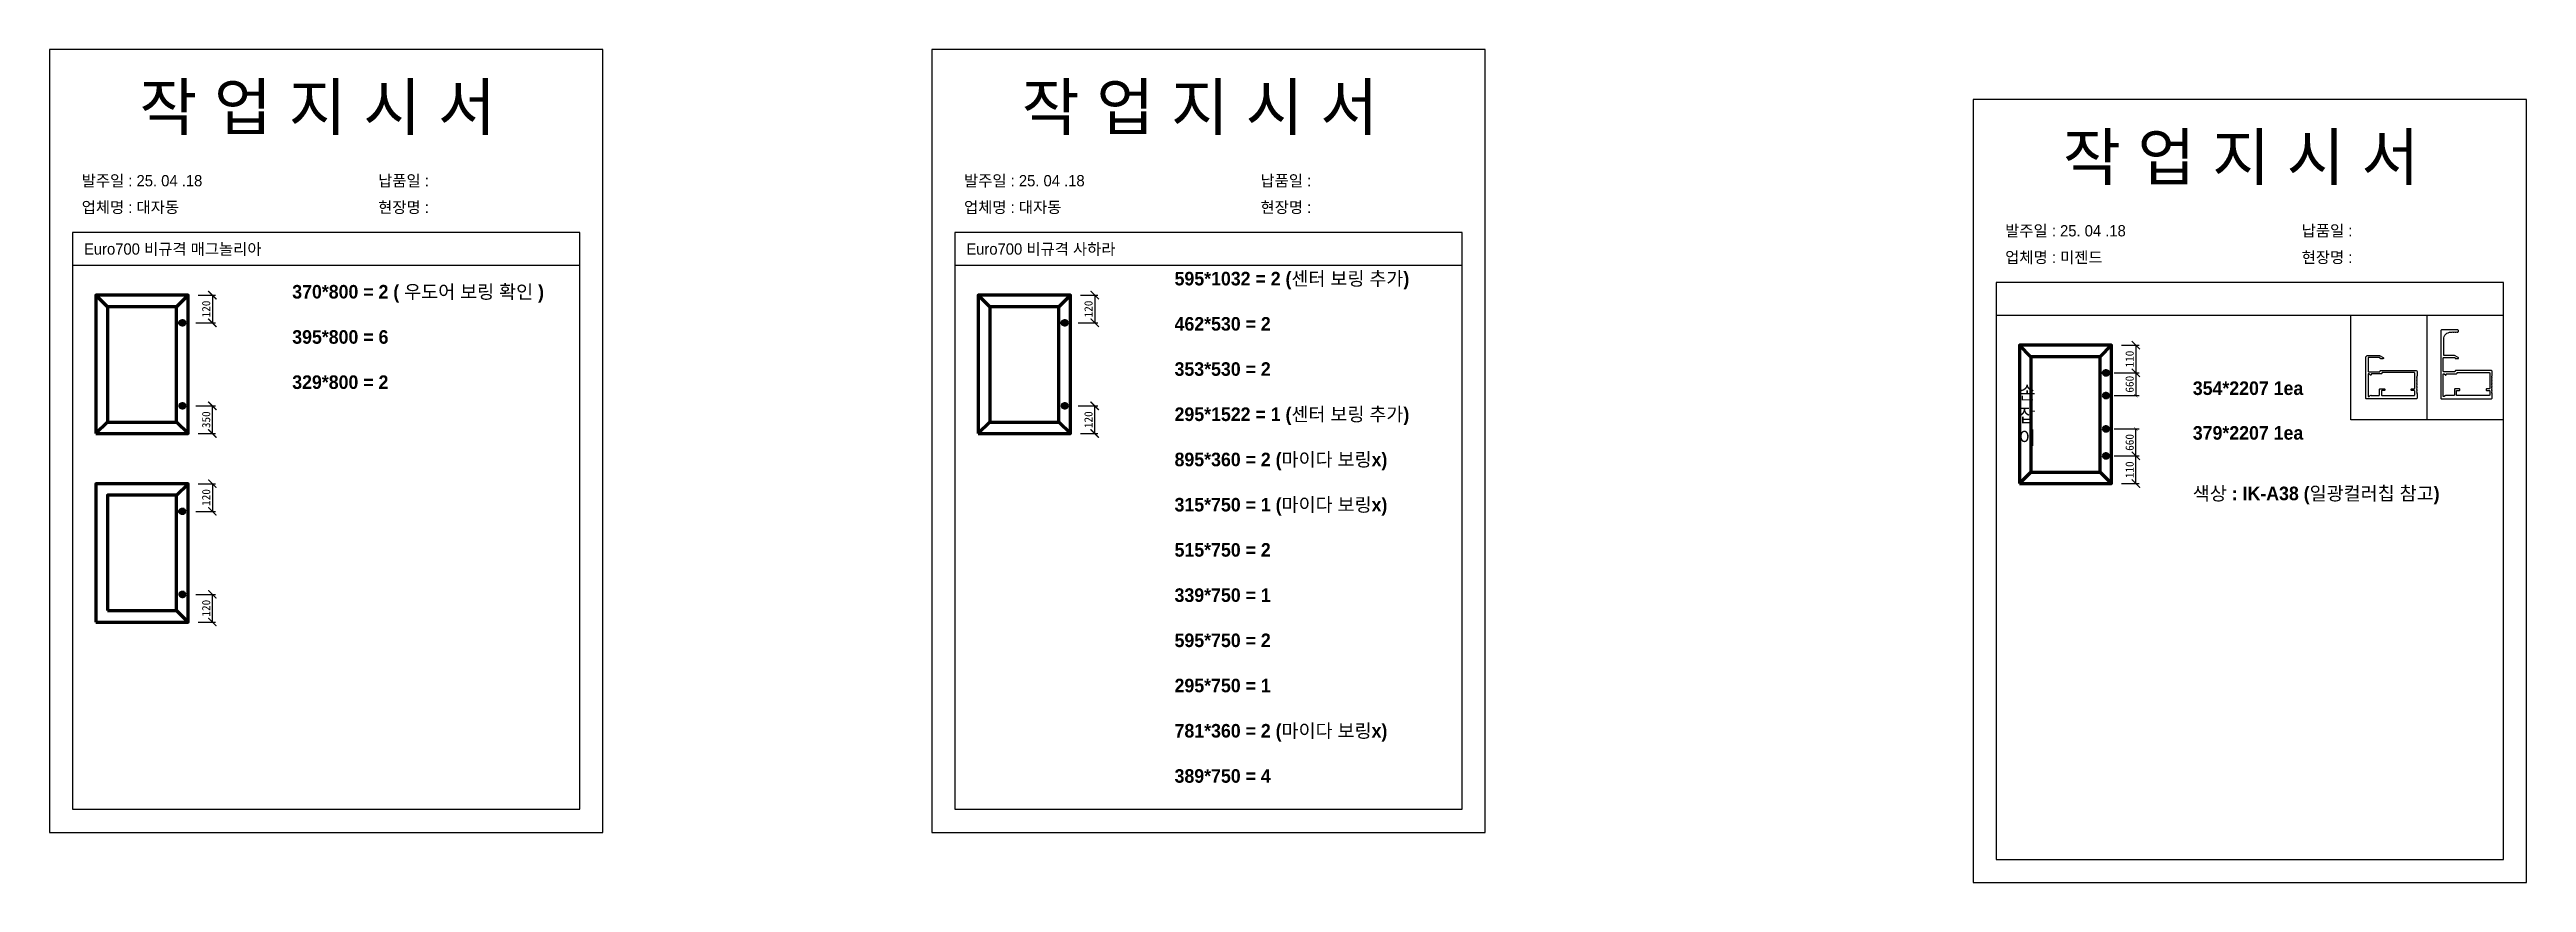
# Model space of a CAD drawing. Header units: millimetres. Extents: x -44117 to 256353, y -2095463 to 65325.
# Drawn here: x 113434 to 120953, y -70135 to -67607 of the extents above; entities that cross this region are included whole.
import ezdxf

# ---------------------------------------------------------------- set-up
doc = ezdxf.new("R2010")
doc.units = ezdxf.units.MM
doc.header["$LTSCALE"] = 10
doc.layers.add('Layer1', color=7, linetype='Continuous', lineweight=70)
doc.dimstyles.new('ISO-25', dxfattribs={"dimtxt": 2.5, "dimasz": 2.5, "dimexe": 1, "dimexo": 1, "dimtad": 1, "dimtxsty": 'Standard', "dimblk": 'ARCHTICK', "dimcen": 2.5, "dimadec": 0, "dimazin": 0, "dimtfac": 1, "dimtmove": 0, "dimatfit": 3, "dimfxl": 0, "dimarcsym": 0})

msp = doc.modelspace()

# ---------------------------------------------------------------- texts
at = {"attachment_point": 1}
for s, width, gutter_width, heights, insert, char_height in [('{\\fGulim|b0|i0|c129|p50;작 업 지 시 서}', 3307.3198183, 12.5, [-155.84554], (113707.08844, -67711.57141), 140), ('{\\fGulim|b0|i0|c129|p50;작 업 지 시 서}', 3307.3198183, 12.5, [-155.84554], (116385.54137, -67711.57141), 140), ('{\\fGulim|b0|i0|c129|p50;작 업 지 시 서}', 3307.3198183, 12.5, [-155.84554], (119546.11028, -67863.50503), 140), ('{\\fGulim|b0|i0|c129|p50;발주일 : 25. 04 .18}', 3307.3198183, 12.5, [34.50412], (113531.87908, -67988.29183), 34.3), ('{\\fGulim|b0|i0|c129|p50;납품일 :}', 3307.3198183, 12.5, [-37.67976], (114431.85706, -67988.29183), 34.3), ('{\\fGulim|b0|i0|c129|p50;발주일 : 25. 04 .18}', 3307.3198183, 12.5, [34.50412], (116210.33201, -67988.29183), 34.3), ('{\\fGulim|b0|i0|c129|p50;납품일 :}', 3307.3198183, 12.5, [-37.67976], (117110.31, -67988.29183), 34.3), ('{\\fGulim|b0|i0|c129|p50;업체명 : 대자동}', 3307.3198183, 12.5, [36.11279], (113531.87908, -68068.94801), 34.3), ('{\\fGulim|b0|i0|c129|p50;현장명 : }', 3307.3198183, 12.5, [-38.2735], (114431.85706, -68068.94801), 34.3), ('{\\fGulim|b0|i0|c129|p50;업체명 : 대자동}', 3307.3198183, 12.5, [36.11279], (116210.33201, -68068.94801), 34.3), ('{\\fGulim|b0|i0|c129|p50;현장명 : }', 3307.3198183, 12.5, [-38.2735], (117110.31, -68068.94801), 34.3), ('{\\fGulim|b0|i0|c129|p50;Euro700 비규격 매그놀리아}', 3307.3198183, 12.5, [-38.22783], (113538.92128, -68195.61411), 34.3), ('{\\fGulim|b0|i0|c129|p50;Euro700 비규격 사하라}', 3307.3198183, 12.5, [38.22783], (116217.37421, -68195.61411), 34.3), ('{\\fGulim|b0|i0|c129|p50;발주일 : 25. 04 .18}', 3307.3198183, 12.5, [34.50412], (119370.90092, -68140.22545), 34.3), ('{\\fGulim|b0|i0|c129|p50;납품일 :}', 3307.3198183, 12.5, [-37.67976], (120270.87891, -68140.22545), 34.3), ('{\\fGulim|b0|i0|c129|p50;업체명 : 미젠드}', 3307.3198183, 12.5, [36.11279], (119370.90092, -68220.88163), 34.3), ('{\\fGulim|b0|i0|c129|p50;현장명 : }', 3307.3198183, 12.5, [-38.2735], (120270.87891, -68220.88163), 34.3), ('{\\fGulim|b1|i0|c129|p50;370*800 = 2 ( 우도어 보링 확인 )\\P\\P395*800 = 6\\P\\P329*800 = 2}', 2645.8558546, 10, [-321.33111], (114171.0061, -68321.91175), 41.16), ('{\\fGulim|b1|i0|c129|p50;595*1032 = 2 (센터 보링 추가)\\P\\P462*530 = 2\\P\\P353*530 = 2\\P\\P295*1522 = 1 (센터 보링 추가)\\P\\P895*360 = 2 (마이다 보링x)\\P\\P315*750 = 1 (마이다 보링x)\\P\\P515*750 = 2\\P\\P339*750 = 1\\P\\P595*750 = 2\\P\\P295*750 = 1\\P\\P781*360 = 2 (마이다 보링x)\\P\\P389*750 = 4}', 2645.8558546, 10, [-1575.45889], (116849.45903, -68282.06442), 41.16), ('{\\fGulim|b1|i0|c129|p50;손\\P잡\\P이}', 2645.8558546, 10, [-186.63556], (119411.76147, -68627.95305), 41.16), ('{\\fGulim|b1|i0|c129|p50;354*2207 1ea}', 2645.8558546, 10, [-42.30333], (119940.46208, -68614.71625), 41.16), ('{\\fGulim|b1|i0|c129|p50;379*2207 1ea}', 2645.8558546, 10, [-42.30333], (119940.46208, -68750.3697), 41.16), ('{\\fGulim|b1|i0|c129|p50;색상 : IK-A38 (일광컬러칩 참고)}', 2645.8558546, 10, [-51.55889], (119940.46208, -68934.02359), 41.16)]:
    msp.add_mtext_dynamic_manual_height_columns(s, width=width, gutter_width=gutter_width, heights=heights, dxfattribs=dict(at, insert=insert, char_height=char_height))

# ---------------------------------------------------------------- blocks, each defined once
blk = doc.blocks.new('_ArchTick')
at = {"color": 0, "linetype": 'ByBlock', "const_width": 0.15}
blk.add_lwpolyline([(-0.5, -0.5), (0.5, 0.5)], dxfattribs=at)
blk = doc.blocks.new('*D2428')
at = {"color": 0, "lineweight": -2}
for p, q in [((113878.1, -68688.8), (113938.5, -68688.8)), ((113928.5, -68772.8), (113928.5, -68688.8)), ((113885.1, -68772.8), (113938.5, -68772.8))]:
    blk.add_line(p, q, dxfattribs=at)
at = {"layer": 'Defpoints', "color": 0}
for p in [(113848.1, -68688.8), (113928.5, -68688.8), (113855.1, -68772.8)]:
    blk.add_point(p, dxfattribs=at)
at = {"color": 0, "lineweight": -2, "xscale": 25, "yscale": 25, "zscale": 25}
for p, rotation in [((113928.5, -68688.8), 90), ((113928.5, -68772.8), 270)]:
    blk.add_blockref('_ArchTick', p, dxfattribs=dict(at, rotation=rotation))
at = {"color": 0, "insert": (113909.8, -68730.8), "char_height": 25, "attachment_point": 5, "rotation": 90}
blk.add_mtext('350', dxfattribs=at)
blk = doc.blocks.new('*D2429')
at = {"color": 0, "lineweight": -2}
for p, q in [((113885.1, -68352.8), (113938.5, -68352.8)), ((113928.5, -68352.8), (113928.5, -68436.8)), ((113878.1, -68436.8), (113938.5, -68436.8))]:
    blk.add_line(p, q, dxfattribs=at)
at = {"layer": 'Defpoints', "color": 0}
for p in [(113855.1, -68352.8), (113848.1, -68436.8), (113928.5, -68436.8)]:
    blk.add_point(p, dxfattribs=at)
at = {"color": 0, "lineweight": -2, "xscale": 25, "yscale": 25, "zscale": 25}
for p, rotation in [((113928.5, -68352.8), 90), ((113928.5, -68436.8), 270)]:
    blk.add_blockref('_ArchTick', p, dxfattribs=dict(at, rotation=rotation))
at = {"color": 0, "insert": (113909.8, -68394.8), "char_height": 25, "attachment_point": 5, "rotation": 90}
blk.add_mtext('120', dxfattribs=at)
blk = doc.blocks.new('*D2430')
at = {"color": 0, "lineweight": -2}
for p, q in [((116556.6, -68688.8), (116617, -68688.8)), ((116607, -68772.8), (116607, -68688.8)), ((116563.6, -68772.8), (116617, -68772.8))]:
    blk.add_line(p, q, dxfattribs=at)
at = {"layer": 'Defpoints', "color": 0}
for p in [(116526.6, -68688.8), (116607, -68688.8), (116533.6, -68772.8)]:
    blk.add_point(p, dxfattribs=at)
at = {"color": 0, "lineweight": -2, "xscale": 25, "yscale": 25, "zscale": 25}
for p, rotation in [((116607, -68688.8), 90), ((116607, -68772.8), 270)]:
    blk.add_blockref('_ArchTick', p, dxfattribs=dict(at, rotation=rotation))
at = {"color": 0, "insert": (116588.2, -68730.8), "char_height": 25, "attachment_point": 5, "rotation": 90}
blk.add_mtext('120', dxfattribs=at)
blk = doc.blocks.new('*D2431')
at = {"color": 0, "lineweight": -2}
for p, q in [((116563.6, -68352.8), (116617, -68352.8)), ((116607, -68352.8), (116607, -68436.8)), ((116556.6, -68436.8), (116617, -68436.8))]:
    blk.add_line(p, q, dxfattribs=at)
at = {"layer": 'Defpoints', "color": 0}
for p in [(116533.6, -68352.8), (116526.6, -68436.8), (116607, -68436.8)]:
    blk.add_point(p, dxfattribs=at)
at = {"color": 0, "lineweight": -2, "xscale": 25, "yscale": 25, "zscale": 25}
for p, rotation in [((116607, -68352.8), 90), ((116607, -68436.8), 270)]:
    blk.add_blockref('_ArchTick', p, dxfattribs=dict(at, rotation=rotation))
at = {"color": 0, "insert": (116588.2, -68394.8), "char_height": 25, "attachment_point": 5, "rotation": 90}
blk.add_mtext('120', dxfattribs=at)
blk = doc.blocks.new('*D2432')
at = {"color": 0, "lineweight": -2}
for p, q in [((113878.1, -69261), (113938.5, -69261)), ((113928.5, -69345), (113928.5, -69261)), ((113885.1, -69345), (113938.5, -69345))]:
    blk.add_line(p, q, dxfattribs=at)
at = {"layer": 'Defpoints', "color": 0}
for p in [(113848.1, -69261), (113928.5, -69261), (113855.1, -69345)]:
    blk.add_point(p, dxfattribs=at)
at = {"color": 0, "lineweight": -2, "xscale": 25, "yscale": 25, "zscale": 25}
for p, rotation in [((113928.5, -69261), 90), ((113928.5, -69345), 270)]:
    blk.add_blockref('_ArchTick', p, dxfattribs=dict(at, rotation=rotation))
at = {"color": 0, "insert": (113909.8, -69303), "char_height": 25, "attachment_point": 5, "rotation": 90}
blk.add_mtext('120', dxfattribs=at)
blk = doc.blocks.new('*D2433')
at = {"color": 0, "lineweight": -2}
for p, q in [((113885.1, -68925), (113938.5, -68925)), ((113928.5, -68925), (113928.5, -69009)), ((113878.1, -69009), (113938.5, -69009))]:
    blk.add_line(p, q, dxfattribs=at)
at = {"layer": 'Defpoints', "color": 0}
for p in [(113855.1, -68925), (113848.1, -69009), (113928.5, -69009)]:
    blk.add_point(p, dxfattribs=at)
at = {"color": 0, "lineweight": -2, "xscale": 25, "yscale": 25, "zscale": 25}
for p, rotation in [((113928.5, -68925), 90), ((113928.5, -69009), 270)]:
    blk.add_blockref('_ArchTick', p, dxfattribs=dict(at, rotation=rotation))
at = {"color": 0, "insert": (113909.8, -68967), "char_height": 25, "attachment_point": 5, "rotation": 90}
blk.add_mtext('120', dxfattribs=at)
blk = doc.blocks.new('*D2434')
at = {"color": 0, "lineweight": -2}
for p, q in [((119717.1, -68840.8), (119777.5, -68840.8)), ((119767.5, -68924.8), (119767.5, -68840.8)), ((119724.1, -68924.8), (119777.5, -68924.8))]:
    blk.add_line(p, q, dxfattribs=at)
at = {"layer": 'Defpoints', "color": 0}
for p in [(119687.1, -68840.8), (119767.5, -68840.8), (119694.1, -68924.8)]:
    blk.add_point(p, dxfattribs=at)
at = {"color": 0, "lineweight": -2, "xscale": 25, "yscale": 25, "zscale": 25}
for p, rotation in [((119767.5, -68840.8), 90), ((119767.5, -68924.8), 270)]:
    blk.add_blockref('_ArchTick', p, dxfattribs=dict(at, rotation=rotation))
at = {"color": 0, "insert": (119748.8, -68882.8), "char_height": 25, "attachment_point": 5, "rotation": 90}
blk.add_mtext('110', dxfattribs=at)
blk = doc.blocks.new('*D2435')
at = {"color": 0, "lineweight": -2}
for p, q in [((119724.1, -68504.8), (119777.5, -68504.8)), ((119767.5, -68504.8), (119767.5, -68588.8)), ((119717.1, -68588.8), (119777.5, -68588.8))]:
    blk.add_line(p, q, dxfattribs=at)
at = {"layer": 'Defpoints', "color": 0}
for p in [(119694.1, -68504.8), (119687.1, -68588.8), (119767.5, -68588.8)]:
    blk.add_point(p, dxfattribs=at)
at = {"color": 0, "lineweight": -2, "xscale": 25, "yscale": 25, "zscale": 25}
for p, rotation in [((119767.5, -68504.8), 90), ((119767.5, -68588.8), 270)]:
    blk.add_blockref('_ArchTick', p, dxfattribs=dict(at, rotation=rotation))
at = {"color": 0, "insert": (119748.8, -68546.8), "char_height": 25, "attachment_point": 5, "rotation": 90}
blk.add_mtext('110', dxfattribs=at)
blk = doc.blocks.new('*D2436')
at = {"color": 0, "lineweight": -2}
for p, q in [((119702.1, -68588.8), (119777.5, -68588.8)), ((119767.5, -68588.8), (119767.5, -68657.6)), ((119702.1, -68657.6), (119777.5, -68657.6))]:
    blk.add_line(p, q, dxfattribs=at)
at = {"layer": 'Defpoints', "color": 0}
for p in [(119687.1, -68588.8), (119687.1, -68657.6), (119767.5, -68657.6)]:
    blk.add_point(p, dxfattribs=at)
at = {"color": 0, "lineweight": -2, "xscale": 10, "yscale": 10, "zscale": 10}
for p, rotation in [((119767.5, -68588.8), 90), ((119767.5, -68657.6), 270)]:
    blk.add_blockref('_ArchTick', p, dxfattribs=dict(at, rotation=rotation))
at = {"color": 0, "insert": (119748.8, -68623.2), "char_height": 25, "attachment_point": 5, "rotation": 90}
blk.add_mtext('660', dxfattribs=at)
blk = doc.blocks.new('*D2437')
at = {"color": 0, "lineweight": -2}
for p, q in [((119702.1, -68758.9), (119777.5, -68758.9)), ((119767.5, -68840.8), (119767.5, -68758.9)), ((119702.1, -68840.8), (119777.5, -68840.8))]:
    blk.add_line(p, q, dxfattribs=at)
at = {"layer": 'Defpoints', "color": 0}
for p in [(119687.1, -68758.9), (119767.5, -68758.9), (119687.1, -68840.8)]:
    blk.add_point(p, dxfattribs=at)
at = {"color": 0, "lineweight": -2, "xscale": 10, "yscale": 10, "zscale": 10}
for p, rotation in [((119767.5, -68758.9), 90), ((119767.5, -68840.8), 270)]:
    blk.add_blockref('_ArchTick', p, dxfattribs=dict(at, rotation=rotation))
at = {"color": 0, "insert": (119748.8, -68799.8), "char_height": 25, "attachment_point": 5, "rotation": 90}
blk.add_mtext('660', dxfattribs=at)

# ---------------------------------------------------------------- dimensions: what is measured, and where the dimension line sits
for base, p1, p2, text, picture, middle in [((113928.50263, -68436.83352), (113855.11091, -68352.83352), (113848.11091, -68436.83352), '120', '*D2429', (113909.75263, -68394.83352)), ((116606.95557, -68436.83352), (116533.56385, -68352.83352), (116526.56385, -68436.83352), '120', '*D2431', (116588.20557, -68394.83352)), ((119767.52448, -68588.76714), (119694.13276, -68504.76714), (119687.13276, -68588.76714), '110', '*D2435', (119748.77448, -68546.76714)), ((113928.50263, -68688.83352), (113855.11091, -68772.83352), (113848.11091, -68688.83352), '350', '*D2428', (113909.75263, -68730.83352)), ((116606.95557, -68688.83352), (116533.56385, -68772.83352), (116526.56385, -68688.83352), '120', '*D2430', (116588.20557, -68730.83352)), ((119767.52448, -68840.76714), (119694.13276, -68924.76714), (119687.13276, -68840.76714), '110', '*D2434', (119748.77448, -68882.76714)), ((113928.50263, -69009.0128), (113855.11091, -68925.0128), (113848.11091, -69009.0128), '120', '*D2433', (113909.75263, -68967.0128)), ((113928.50263, -69261.0128), (113855.11091, -69345.0128), (113848.11091, -69261.0128), '120', '*D2432', (113909.75263, -69303.0128))]:
    dim = msp.add_linear_dim(base=base, p1=p1, p2=p2, angle=90, text=text, dimstyle='ISO-25', override={"dimscale": 10, "dimexo": 3, "dimtxsty": 'Standard'})
    dim.commit()
    dim.dimension.update_dxf_attribs({"geometry": picture, "text_midpoint": middle})
for base, p1, p2, picture, middle in [((119767.52448, -68657.61305), (119687.13276, -68588.76714), (119687.13276, -68657.61305), '*D2436', (119767.52448, -68623.1901)), ((119767.52448, -68758.89642), (119687.13276, -68840.76714), (119687.13276, -68758.89642), '*D2437', (119767.52448, -68799.83178))]:
    dim = msp.add_linear_dim(base=base, p1=p1, p2=p2, angle=90, text='660', dimstyle='ISO-25', override={"dimscale": 10, "dimasz": 1, "dimexo": 1.5, "dimtxsty": 'Standard'})
    dim.commit()
    dim.dimension.update_dxf_attribs({"geometry": picture, "text_midpoint": middle, "dimtype": 160})

# ---------------------------------------------------------------- linework, layer by layer
for p, q in [((115044.28183, -68162.57862), (113504.28183, -68162.57862)), ((117722.73476, -68162.57862), (116182.73476, -68162.57862)), ((115044.28183, -68262.57862), (113504.28183, -68262.57862)), ((117722.73476, -68262.57862), (116182.73476, -68262.57862)), ((120883.30367, -68314.51224), (119343.30367, -68314.51224)), ((120883.30367, -68414.51224), (119343.30367, -68414.51224)), ((120420.49797, -68731.34392), (120420.49797, -68414.51224)), ((120651.90082, -68731.34392), (120651.90082, -68414.51224)), ((120883.30367, -68731.34392), (120420.49797, -68731.34392))]:
    msp.add_line(p, q)
for points in [[(113434.28183, -69983.4089), (115114.28183, -69983.4089), (115114.28183, -67607.4089), (113434.28183, -67607.4089)], [(116112.73476, -69983.4089), (117792.73476, -69983.4089), (117792.73476, -67607.4089), (116112.73476, -67607.4089)], [(119273.30367, -70135.34252), (120953.30367, -70135.34252), (120953.30367, -67759.34252), (119273.30367, -67759.34252)]]:
    msp.add_lwpolyline(points, close=True)
for points in [[(113504.28183, -68162.57862), (113504.28183, -69913.4089), (115044.28183, -69913.4089), (115044.28183, -68162.57862)], [(116182.73476, -68162.57862), (116182.73476, -69913.4089), (117722.73476, -69913.4089), (117722.73476, -68162.57862)], [(119343.30367, -68314.51224), (119343.30367, -70065.34252), (120883.30367, -70065.34252), (120883.30367, -68314.51224)]]:
    msp.add_lwpolyline(points)
at = {"color": 7, "elevation": 0}
for points in [[(120849.25034, -68664.40138), (120849.25034, -68651.50138), (120847.45034, -68649.70138), (120849.25034, -68647.90138), (120847.45034, -68646.10138), (120849.25034, -68644.30138), (120847.45034, -68642.50138), (120849.25034, -68640.70138), (120847.45034, -68638.90138), (120849.25034, -68637.10138), (120847.45034, -68635.30138), (120849.25034, -68633.50138), (120847.45034, -68631.70138), (120849.25034, -68629.90138), (120847.45034, -68628.10138), (120849.25034, -68626.30138), (120847.45034, -68624.50138), (120849.25034, -68622.70138), (120847.45034, -68620.90138), (120849.25034, -68619.10138), (120847.45034, -68617.30138), (120849.25034, -68615.50138), (120847.45034, -68613.70138), (120849.25034, -68611.90138), (120847.45034, -68610.10138), (120849.25034, -68608.30138), (120847.45034, -68606.50138), (120849.25034, -68604.70138), (120847.45034, -68602.90138), (120849.25034, -68601.10138), (120847.45034, -68599.30138), (120849.25034, -68597.50138), (120849.25034, -68584.60138, 0.4142135624), (120846.25034, -68581.60138), (120738.25034, -68581.60138, 0.4142135624), (120736.45034, -68583.40138), (120736.45034, -68584.00138, -0.4142135624), (120735.25034, -68585.20138), (120702.25034, -68585.20138, -0.4142135624), (120700.45034, -68583.40138), (120700.45034, -68543.80138, -0.4142135624), (120702.25034, -68542.00138), (120735.25034, -68542.00138, -0.4142135624), (120736.45034, -68543.20138), (120736.45034, -68543.80138, 0.4142135624), (120738.25034, -68545.60138), (120745.45034, -68545.60138, 0.855700792), (120746.00016, -68542.08741), (120734.95391, -68536.00138), (120702.25034, -68536.00138), (120702.25034, -68486.08016, -0.4173893777), (120723.35648, -68465.20138), (120726.39823, -68465.20138, 0.118515719), (120728.0346, -68464.80799, -0.2466321039), (120730.82429, -68464.84077, 0.2301863539), (120733.97218, -68464.84077), (120733.97218, -68464.84077, -0.2466321039), (120736.76187, -68464.80799, 0.2404082058), (120740.0346, -68464.80799, -0.2466321039), (120742.82429, -68464.84077, 0.1244779229), (120744.25034, -68465.20138, 0.4142135624), (120747.25034, -68462.20138), (120747.25034, -68461.00138, 0.4142135624), (120744.25034, -68458.00138), (120696.25034, -68458.00138, 0.4142135624), (120693.25034, -68461.00138), (120693.25034, -68665.60138, 0.4142135624), (120695.05034, -68667.40138), (120846.25034, -68667.40138, 0.4142135624), (120849.25034, -68664.40138)], [(120621.54802, -68584.61103), (120621.54802, -68597.51103), (120619.74802, -68599.31103), (120621.54802, -68601.11103), (120619.74802, -68602.91103), (120621.54802, -68604.71103), (120619.74802, -68606.51103), (120621.54802, -68608.31103), (120619.74802, -68610.11103), (120621.54802, -68611.91103), (120619.74802, -68613.71103), (120621.54802, -68615.51103), (120619.74802, -68617.31103), (120621.54802, -68619.11103), (120619.74802, -68620.91103), (120621.54802, -68622.71103), (120619.74802, -68624.51103), (120621.54802, -68626.31103), (120619.74802, -68628.11103), (120621.54802, -68629.91103), (120619.74802, -68631.71103), (120621.54802, -68633.51103), (120619.74802, -68635.31103), (120621.54802, -68637.11103), (120619.74802, -68638.91103), (120621.54802, -68640.71103), (120619.74802, -68642.51103), (120621.54802, -68644.31103), (120619.74802, -68646.11103), (120621.54802, -68647.91103), (120619.74802, -68649.71103), (120621.54802, -68651.51103), (120621.54802, -68664.41103, -0.4142135624), (120618.54802, -68667.41103), (120618.54802, -68667.41103), (120467.34802, -68667.41103, -0.4142135624), (120465.54802, -68665.61103), (120465.54802, -68542.01103, -0.4142135624), (120471.54802, -68536.01103), (120507.25159, -68536.01103), (120518.29784, -68542.09706, -0.855700792), (120517.74802, -68545.61103), (120510.54802, -68545.61103, -0.4142135624), (120508.74802, -68543.81103), (120508.74802, -68543.21103, 0.4142135624), (120507.54802, -68542.01103), (120474.54802, -68542.01103, 0.4142135624), (120472.74802, -68543.81103), (120472.74802, -68583.41103, 0.4142135624), (120474.54802, -68585.21103), (120507.54802, -68585.21103, 0.4142135624), (120508.74802, -68584.01103), (120508.74802, -68583.41103, -0.4142135624), (120510.54802, -68581.61103), (120618.54802, -68581.61103, -0.4142135623), (120621.54802, -68584.61103)]]:
    msp.add_lwpolyline(points, format="xyb", dxfattribs=at)
at = {"color": 7}
for points in [[(120472.74802, -68593.01103), (120472.74802, -68659.01103, 0.6516899091), (120475.76102, -68660.34094), (120479.33503, -68657.08112, -0.3444690404), (120481.54574, -68656.91284, 0.1479411349), (120482.54345, -68657.21465), (120505.14802, -68657.21465, 0.4142135624), (120506.94802, -68655.41465), (120506.94802, -68639.21103, -0.4142135624), (120508.74802, -68637.41103), (120521.94802, -68637.41103, -0.4142135624), (120523.74802, -68639.21103), (120523.74802, -68640.41103, -0.4142135624), (120521.94802, -68642.21103), (120514.74802, -68642.21103, 0.4142135624), (120512.94802, -68644.01103), (120512.94802, -68655.41103, 0.4142135624), (120514.74802, -68657.21103), (120612.24802, -68657.21103, 0.4142135624), (120614.04802, -68655.41103), (120614.04802, -68644.01103, 0.4142135624), (120612.24802, -68642.21103), (120605.04802, -68642.21103, -0.4142135624), (120603.24802, -68640.41103), (120603.24802, -68639.21103, -0.4142135624), (120605.04802, -68637.41103), (120612.24802, -68637.41103, 0.4142135624), (120614.04802, -68635.61103), (120614.04802, -68589.41103, 0.4142135624), (120612.24802, -68587.61103), (120515.94802, -68587.61103, 0.4142135624), (120514.74802, -68588.81103), (120514.74802, -68589.41103, -0.414213547), (120512.94802, -68591.21103), (120483.54802, -68591.21103, 0.4142135328), (120482.34802, -68592.41103), (120482.34802, -68593.61103, -0.6516899091), (120479.33503, -68594.94094), (120475.76102, -68591.68112, 0.651689909), (120472.74802, -68593.01103)], [(120740.65034, -68591.20138, 0.414213547), (120742.45034, -68589.40138), (120742.45034, -68588.80138, -0.4142135624), (120743.65034, -68587.60138), (120839.95034, -68587.60138, -0.4142135624), (120841.75034, -68589.40138), (120841.75034, -68635.60138, -0.4142135624), (120839.95034, -68637.40138), (120832.75034, -68637.40138, 0.4142135624), (120830.95034, -68639.20138), (120830.95034, -68640.40138, 0.4142135624), (120832.75034, -68642.20138), (120839.95034, -68642.20138, -0.4142135624), (120841.75034, -68644.00138), (120841.75034, -68655.40138, -0.4142135624), (120839.95034, -68657.20138), (120742.45034, -68657.20138, -0.4142135624), (120740.65034, -68655.40138), (120740.65034, -68644.00138, -0.4142135624), (120742.45034, -68642.20138), (120749.65034, -68642.20138, 0.4142135624), (120751.45034, -68640.40138), (120751.45034, -68639.20138, 0.4142135624), (120749.65034, -68637.40138), (120736.45034, -68637.40138, 0.4142135624), (120734.65034, -68639.20138), (120734.65034, -68655.405, -0.4142135624), (120732.85034, -68657.205), (120710.24577, -68657.205, -0.1479411349), (120709.24805, -68656.90319, 0.3444690404), (120707.03735, -68657.07147), (120703.46333, -68660.33129, -0.6516899091), (120700.45034, -68659.00138), (120700.45034, -68593.00138, -0.651689909), (120703.46333, -68591.67147), (120707.03735, -68594.93129, 0.6516899091), (120710.05034, -68593.60138), (120710.05034, -68592.40138, -0.4142135328), (120711.25034, -68591.20138), (120740.65253, -68591.20138)]]:
    msp.add_lwpolyline(points, format="xyb", dxfattribs=at)
at = {"layer": 'Layer1'}
for p, q in [((113610.11091, -68387.83352), (113575.11091, -68352.83352)), ((113820.11091, -68387.83352), (113855.11091, -68352.83352)), ((116288.56385, -68387.83352), (116253.56385, -68352.83352)), ((116498.56385, -68387.83352), (116533.56385, -68352.83352)), ((113837.61091, -68426.33352), (113837.61091, -68447.33352)), ((116516.06385, -68426.33352), (116516.06385, -68447.33352)), ((119449.13276, -68539.76714), (119414.13276, -68504.76714)), ((119659.13276, -68539.76714), (119694.13276, -68504.76714)), ((119676.63276, -68578.26714), (119676.63276, -68599.26714)), ((119676.63276, -68647.11305), (119676.63276, -68668.11305)), ((113848.11091, -68688.83352), (113827.11091, -68688.83352)), ((113837.61091, -68678.33352), (113837.61091, -68699.33352)), ((116526.56385, -68688.83352), (116505.56385, -68688.83352)), ((116516.06385, -68678.33352), (116516.06385, -68699.33352)), ((119687.13276, -68657.61305), (119666.13276, -68657.61305)), ((113610.11091, -68737.83352), (113575.11091, -68772.83352)), ((113855.11091, -68772.83352), (113820.11091, -68737.83352)), ((116288.56385, -68737.83352), (116253.56385, -68772.83352)), ((116533.56385, -68772.83352), (116498.56385, -68737.83352)), ((119687.13276, -68758.89642), (119666.13276, -68758.89642)), ((119676.63276, -68748.39642), (119676.63276, -68769.39642)), ((119687.13276, -68840.76714), (119666.13276, -68840.76714)), ((119676.63276, -68830.26714), (119676.63276, -68851.26714)), ((113820.11091, -68960.0128), (113855.11091, -68925.0128)), ((119449.13276, -68889.76714), (119414.13276, -68924.76714)), ((119694.13276, -68924.76714), (119659.13276, -68889.76714)), ((113837.61091, -68998.5128), (113837.61091, -69019.5128)), ((113855.11091, -69345.0128), (113820.11091, -69310.0128)), ((113848.11091, -69261.0128), (113827.11091, -69261.0128)), ((113837.61091, -69250.5128), (113837.61091, -69271.5128))]:
    msp.add_line(p, q, dxfattribs=at)
for points in [[(113575.11091, -68772.83352), (113855.11091, -68772.83352), (113855.11091, -68352.83352), (113575.11091, -68352.83352)], [(113610.11091, -68737.83352), (113820.11091, -68737.83352), (113820.11091, -68387.83352), (113610.11091, -68387.83352)], [(116253.56385, -68772.83352), (116533.56385, -68772.83352), (116533.56385, -68352.83352), (116253.56385, -68352.83352)], [(116288.56385, -68737.83352), (116498.56385, -68737.83352), (116498.56385, -68387.83352), (116288.56385, -68387.83352)], [(113848.11091, -68436.83352), (113827.11091, -68436.83352)], [(116526.56385, -68436.83352), (116505.56385, -68436.83352)], [(119414.13276, -68924.76714), (119694.13276, -68924.76714), (119694.13276, -68504.76714), (119414.13276, -68504.76714)], [(119449.13276, -68889.76714), (119659.13276, -68889.76714), (119659.13276, -68539.76714), (119449.13276, -68539.76714)], [(119687.13276, -68588.76714), (119666.13276, -68588.76714)], [(113575.11091, -69345.0128), (113855.11091, -69345.0128), (113855.11091, -68925.0128), (113575.11091, -68925.0128)], [(113610.11091, -69310.0128), (113820.11091, -69310.0128), (113820.11091, -68960.0128), (113610.11091, -68960.0128)], [(113848.11091, -69009.0128), (113827.11091, -69009.0128)]]:
    msp.add_lwpolyline(points, close=True, dxfattribs=at)
for centre in [(113837.61091, -68436.83352), (116516.06385, -68436.83352), (119676.63276, -68588.76714), (113837.61091, -68688.83352), (116516.06385, -68688.83352), (119676.63276, -68657.61305), (119676.63276, -68758.89642), (119676.63276, -68840.76714), (113837.61091, -69009.0128), (113837.61091, -69261.0128)]:
    msp.add_circle(centre, 7, dxfattribs=at)

msp.set_redraw_order([(e.dxf.handle, doc.entitydb.next_handle()) for e in msp.query("TEXT MTEXT ATTDEF DIMENSION ARC_DIMENSION")])  # texts and dimensions are drawn at this point

doc.saveas('drawing.dxf')
